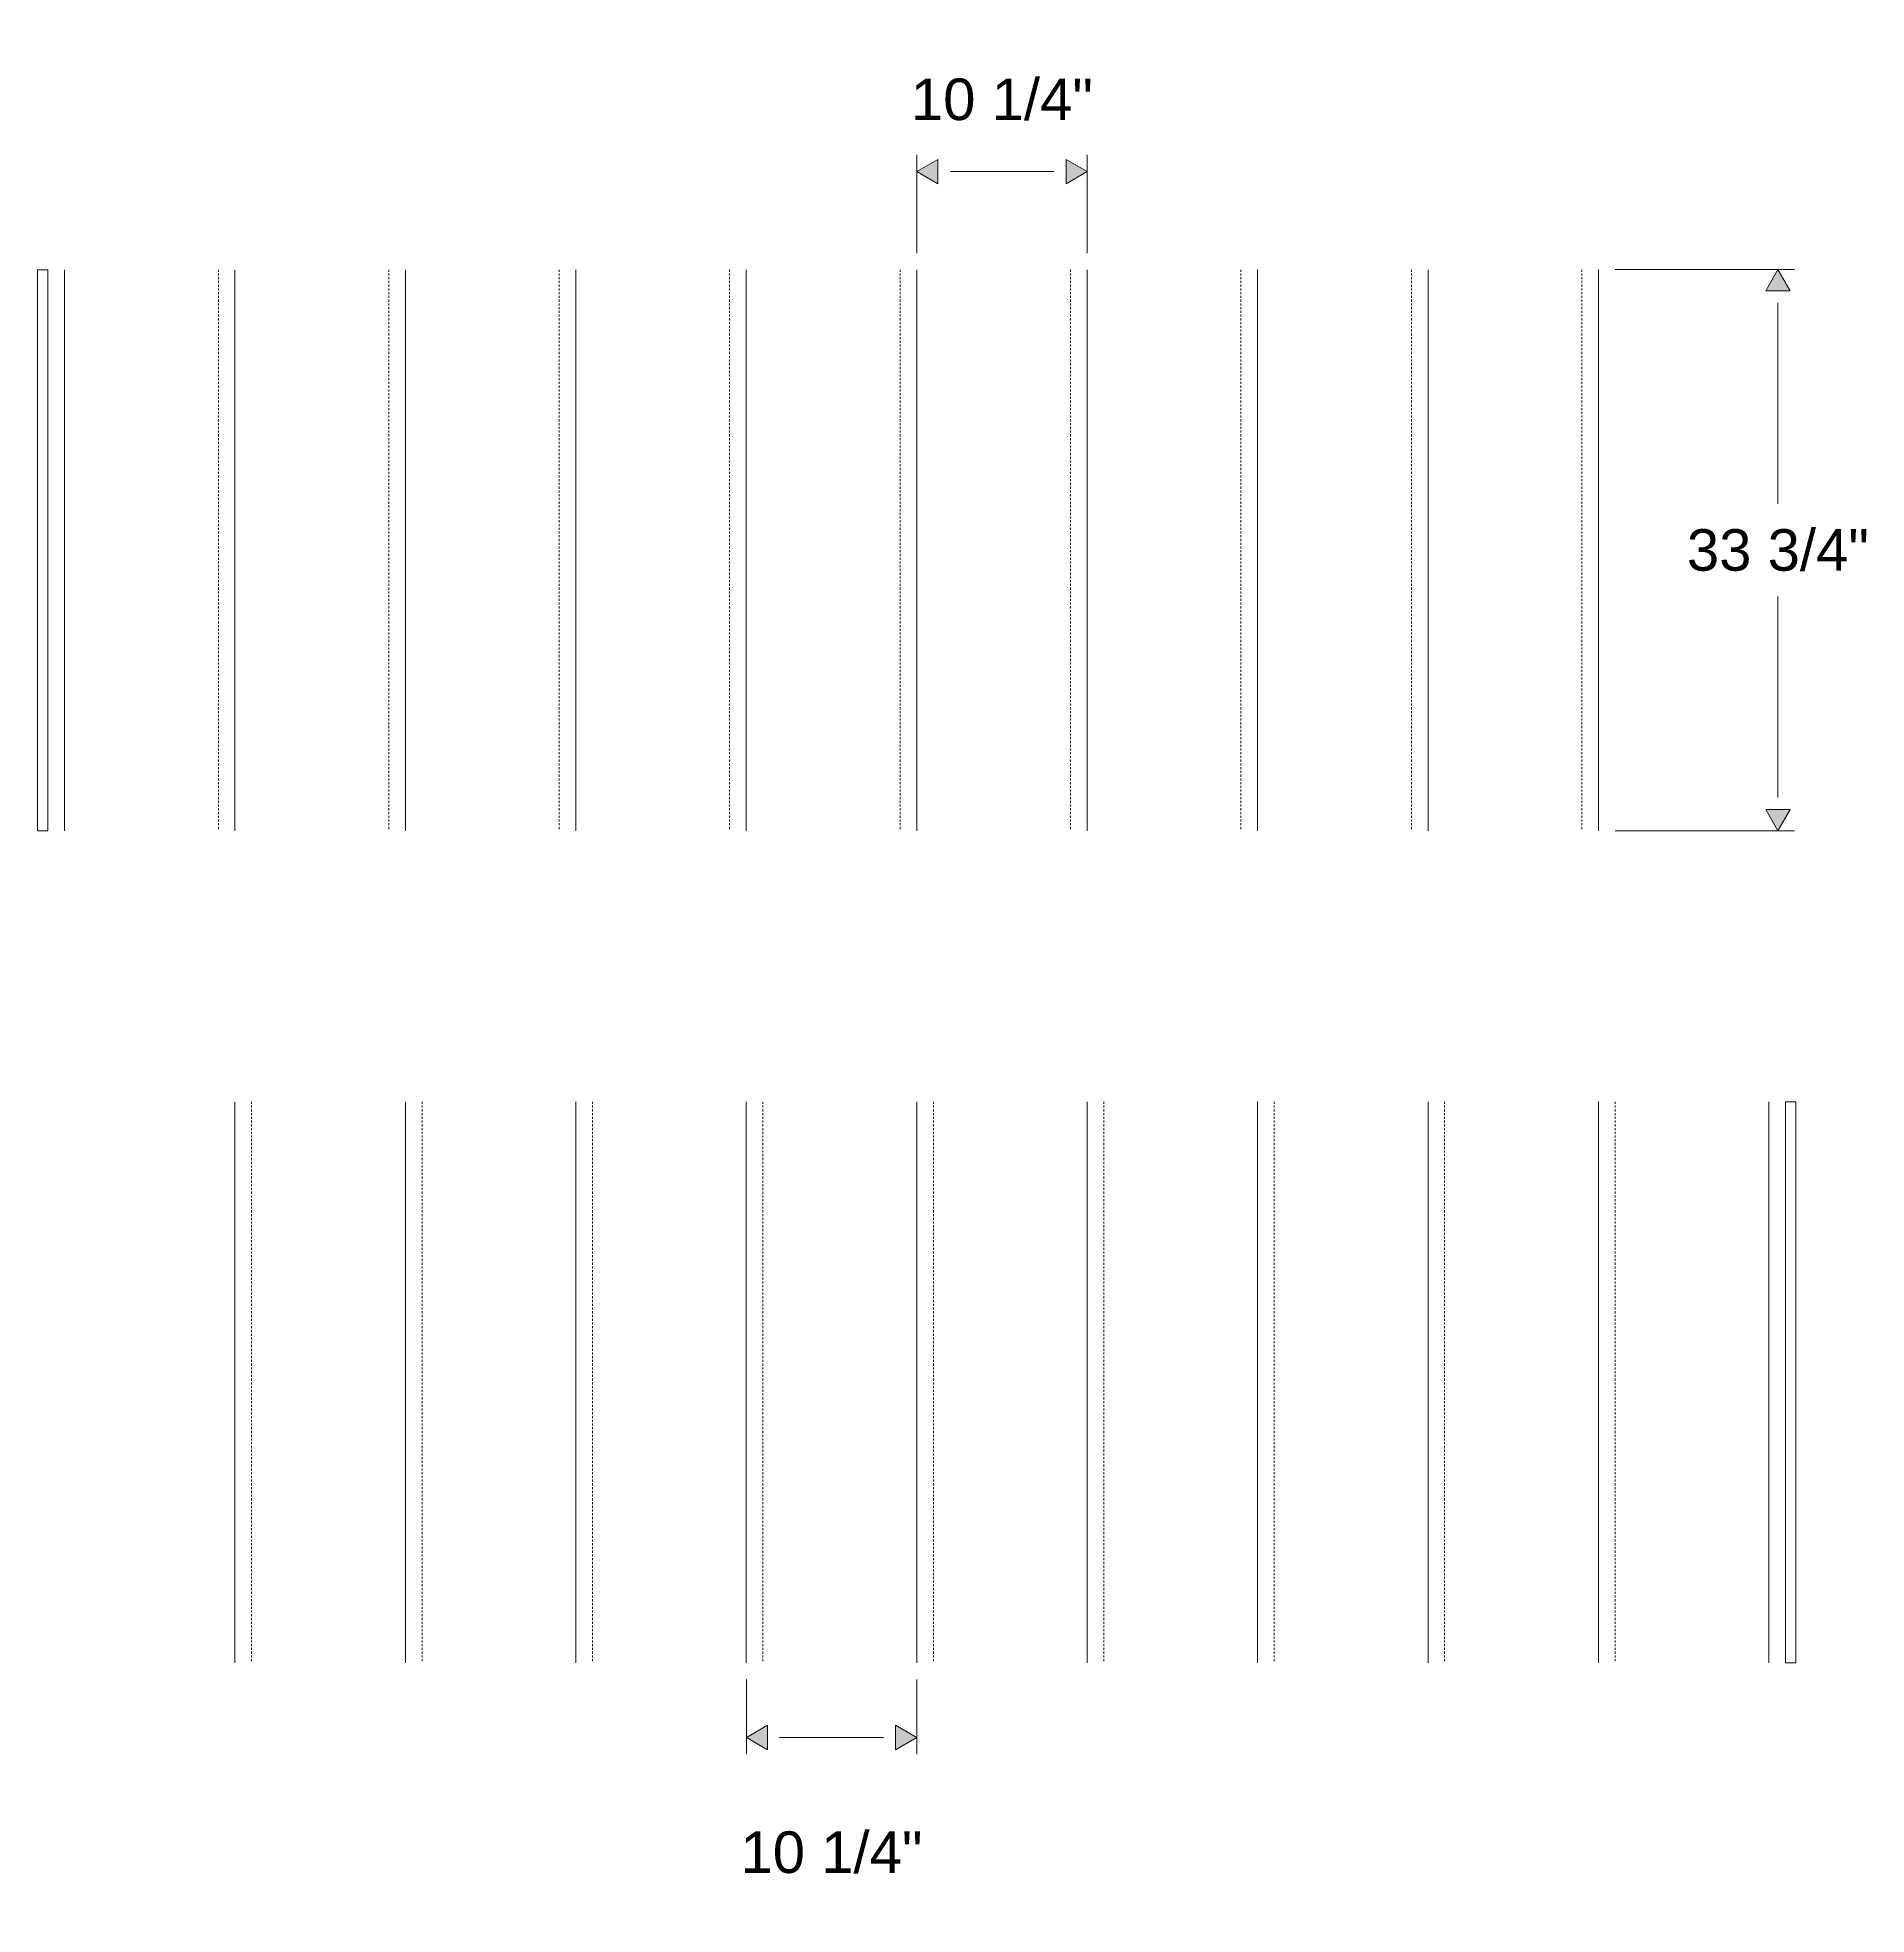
# Model space of a CAD drawing. Header units: inches. Extents: x -20237 to -17371, y 314 to 2010.
# Drawn here: x -19928.6 to -19818.6, y 1712.4 to 1825.3 of the extents above; entities that cross this region are included whole.
import ezdxf

# ---------------------------------------------------------------- set-up
doc = ezdxf.new("R2010")
doc.units = ezdxf.units.IN
doc.header["$MEASUREMENT"] = 0
doc.header["$PDMODE"] = 35
doc.linetypes.add('HIDDEN2', pattern=[0.1875, 0.125, -0.0625])
for name, color, linetype, lineweight in [('Dimension', 3, 'Continuous', 9), ('Kick', 4, 'Continuous', 9), ('Kick-Hidden', 4, 'HIDDEN2', 9), ('Treads', 1, 'Continuous', 15)]:
    doc.layers.add(name, color=color, linetype=linetype, lineweight=lineweight)
doc.styles.add('Dimension and Text', font='arial.ttf', dxfattribs={"height": 0.078125})
doc.dimstyles.new('Jerrod Dimension', dxfattribs={"dimscale": 0, "dimtxt": 0.078125, "dimasz": 0.0625, "dimexe": 0.03125, "dimexo": 0.03125, "dimgap": 0.046875, "dimtad": 1, "dimtih": 1, "dimtoh": 1, "dimdec": 4, "dimzin": 1, "dimdsep": 46, "dimlunit": 5, "dimtxsty": 'Dimension and Text', "dimblk": 'arrow', "dimcen": 2.421875, "dimclrd": 3, "dimclre": 3, "dimclrt": 3, "dimadec": 1, "dimazin": 0, "dimtfac": 1, "dimtdec": 4, "dimtmove": 2, "dimatfit": 3, "dimldrblk": 'arrow', "dimfxl": 1, "dimtfillclr": 256, "dimfrac": 2, "dimlwd": -1, "dimlwe": -1, "dimarcsym": 2})

# ---------------------------------------------------------------- blocks, each defined once
blk = doc.blocks.new('arrow')
at = {"layer": 'Dimension'}
blk.add_hatch(color=0, dxfattribs=at).paths.add_polyline_path([(0, 0), (-0.637, 0.368), (-0.637, -0.368)])
at = {"layer": 'Dimension', "color": 0}
for p, q in [((-0.637, -0.368), (-0.637, 0.368)), ((0, 0), (-0.637, 0.368)), ((-0.637, -0.368), (0, 0))]:
    blk.add_line(p, q, dxfattribs=at)
blk = doc.blocks.new('*D328')
at = {"layer": 'Defpoints', "color": 0}
for p in [(-19875.69, 1817.24), (-19875.69, 1811.34), (-19865.44, 1811.34)]:
    blk.add_point(p, dxfattribs=at)
at = {"layer": 'Dimension', "color": 3}
for p, q in [((-19875.69, 1812.34), (-19875.69, 1818.24)), ((-19865.44, 1812.34), (-19865.44, 1818.24)), ((-19867.44, 1817.24), (-19873.69, 1817.24))]:
    blk.add_line(p, q, dxfattribs=at)
at = {"layer": 'Dimension', "color": 3, "xscale": 2, "yscale": 2, "zscale": 2, "rotation": 180}
blk.add_blockref('arrow', (-19875.69, 1817.24), dxfattribs=at)
at = {"layer": 'Dimension', "color": 3, "xscale": 2, "yscale": 2, "zscale": 2}
blk.add_blockref('arrow', (-19865.44, 1817.24), dxfattribs=at)
at = {"layer": 'Dimension', "color": 3, "insert": (-19870.57, 1821.57), "char_height": 2.5, "attachment_point": 5, "style": 'Dimension and Text'}
blk.add_mtext('10 1/4"', dxfattribs=at)
blk = doc.blocks.new('*D330')
at = {"layer": 'Defpoints', "color": 0}
for p in [(-19885.94, 1727.53), (-19875.69, 1727.53), (-19875.69, 1723.04)]:
    blk.add_point(p, dxfattribs=at)
at = {"layer": 'Dimension', "color": 3}
for p, q in [((-19885.94, 1726.53), (-19885.94, 1722.04)), ((-19875.69, 1726.53), (-19875.69, 1722.04)), ((-19883.94, 1723.04), (-19877.69, 1723.04))]:
    blk.add_line(p, q, dxfattribs=at)
at = {"layer": 'Dimension', "color": 3, "xscale": 2, "yscale": 2, "zscale": 2, "rotation": 180}
blk.add_blockref('arrow', (-19885.94, 1723.04), dxfattribs=at)
at = {"layer": 'Dimension', "color": 3, "xscale": 2, "yscale": 2, "zscale": 2}
blk.add_blockref('arrow', (-19875.69, 1723.04), dxfattribs=at)
at = {"layer": 'Dimension', "color": 3, "insert": (-19880.82, 1716.12), "char_height": 2.5, "attachment_point": 5, "style": 'Dimension and Text'}
blk.add_mtext('10 1/4"', dxfattribs=at)
blk = doc.blocks.new('*D306')
at = {"layer": 'Defpoints', "color": 0}
for p in [(-19834.69, 1811.34), (-19823.9, 1811.34), (-19834.69, 1777.59)]:
    blk.add_point(p, dxfattribs=at)
at = {"layer": 'Treads', "color": 3}
for p, q in [((-19833.69, 1811.34), (-19822.9, 1811.34)), ((-19823.9, 1809.34), (-19823.9, 1797.26)), ((-19823.9, 1779.59), (-19823.9, 1791.67)), ((-19833.69, 1777.59), (-19822.9, 1777.59))]:
    blk.add_line(p, q, dxfattribs=at)
at = {"layer": 'Treads', "color": 3, "xscale": 2, "yscale": 2, "zscale": 2}
for p, rotation in [((-19823.9, 1811.34), 90), ((-19823.9, 1777.59), 270)]:
    blk.add_blockref('arrow', p, dxfattribs=dict(at, rotation=rotation))
at = {"layer": 'Treads', "color": 3, "insert": (-19823.9, 1794.46), "char_height": 2.5, "attachment_point": 5, "style": 'Dimension and Text'}
blk.add_mtext('33 3/4"', dxfattribs=at)

msp = doc.modelspace()

# ---------------------------------------------------------------- linework, layer by layer
at = {"layer": 'Kick'}
for points in [[(-19928.56869, 1811.33661), (-19928.56869, 1777.58661), (-19927.94369, 1777.58661), (-19927.94369, 1811.33661)], [(-19822.81869, 1761.27743), (-19822.81869, 1727.52743), (-19823.44369, 1727.52743), (-19823.44369, 1761.27743)]]:
    msp.add_lwpolyline(points, close=True, dxfattribs=at)
at = {"layer": 'Kick-Hidden'}
for p, q in [((-19917.69369, 1811.33661), (-19917.69369, 1777.58661)), ((-19907.44369, 1811.33661), (-19907.44369, 1777.58661)), ((-19897.19369, 1811.33661), (-19897.19369, 1777.58661)), ((-19886.94369, 1811.33661), (-19886.94369, 1777.58661)), ((-19876.69369, 1811.33661), (-19876.69369, 1777.58661)), ((-19866.44369, 1811.33661), (-19866.44369, 1777.58661)), ((-19856.19369, 1811.33661), (-19856.19369, 1777.58661)), ((-19845.94369, 1811.33661), (-19845.94369, 1777.58661)), ((-19835.69369, 1811.33661), (-19835.69369, 1777.58661)), ((-19915.69369, 1761.27743), (-19915.69369, 1727.52743)), ((-19905.44369, 1761.27743), (-19905.44369, 1727.52743)), ((-19895.19369, 1761.27743), (-19895.19369, 1727.52743)), ((-19884.94369, 1761.27743), (-19884.94369, 1727.52743)), ((-19874.69369, 1761.27743), (-19874.69369, 1727.52743)), ((-19864.44369, 1761.27743), (-19864.44369, 1727.52743)), ((-19854.19369, 1761.27743), (-19854.19369, 1727.52743)), ((-19843.94369, 1761.27743), (-19843.94369, 1727.52743)), ((-19833.69369, 1761.27743), (-19833.69369, 1727.52743))]:
    msp.add_line(p, q, dxfattribs=at)
at = {"layer": 'Treads'}
for p, q in [((-19926.94369, 1811.33661), (-19926.94369, 1777.58661)), ((-19916.69369, 1811.33661), (-19916.69369, 1777.58661)), ((-19906.44369, 1811.33661), (-19906.44369, 1777.58661)), ((-19896.19369, 1811.33661), (-19896.19369, 1777.58661)), ((-19885.94369, 1811.33661), (-19885.94369, 1777.58661)), ((-19875.69369, 1811.33661), (-19875.69369, 1777.58661)), ((-19865.44369, 1811.33661), (-19865.44369, 1777.58661)), ((-19855.19369, 1811.33661), (-19855.19369, 1777.58661)), ((-19844.94369, 1811.33661), (-19844.94369, 1777.58661)), ((-19834.69369, 1811.33661), (-19834.69369, 1777.58661)), ((-19916.69369, 1761.27743), (-19916.69369, 1727.52743)), ((-19906.44369, 1761.27743), (-19906.44369, 1727.52743)), ((-19896.19369, 1761.27743), (-19896.19369, 1727.52743)), ((-19885.94369, 1761.27743), (-19885.94369, 1727.52743)), ((-19875.69369, 1761.27743), (-19875.69369, 1727.52743)), ((-19865.44369, 1761.27743), (-19865.44369, 1727.52743)), ((-19855.19369, 1761.27743), (-19855.19369, 1727.52743)), ((-19844.94369, 1761.27743), (-19844.94369, 1727.52743)), ((-19834.69369, 1761.27743), (-19834.69369, 1727.52743)), ((-19824.44369, 1761.27743), (-19824.44369, 1727.52743))]:
    msp.add_line(p, q, dxfattribs=at)

# ---------------------------------------------------------------- dimensions: what is measured, and where the dimension line sits
at = {"layer": 'Dimension'}
for base, p1, p2, picture, middle in [((-19875.69369, 1817.23969), (-19865.44369, 1811.33661), (-19875.69369, 1811.33661), '*D328', (-19870.56869, 1821.57496)), ((-19875.69369, 1723.03985), (-19885.94369, 1727.52743), (-19875.69369, 1727.52743), '*D330', (-19880.81869, 1716.11932))]:
    dim = msp.add_linear_dim(base=base, p1=p1, p2=p2, dimstyle='Jerrod Dimension', override={"dimpost": '"'}, dxfattribs=at)
    dim.commit()
    dim.dimension.update_dxf_attribs({"geometry": picture, "text_midpoint": middle})
at = {"layer": 'Treads'}
dim = msp.add_linear_dim(base=(-19823.90104, 1811.33661), p1=(-19834.69369, 1777.58661), p2=(-19834.69369, 1811.33661), angle=270, dimstyle='Jerrod Dimension', override={"dimpost": '"'}, dxfattribs=at)
dim.commit()
dim.dimension.update_dxf_attribs({"geometry": '*D306', "text_midpoint": (-19823.90104, 1794.46161)})

doc.saveas('drawing.dxf')
